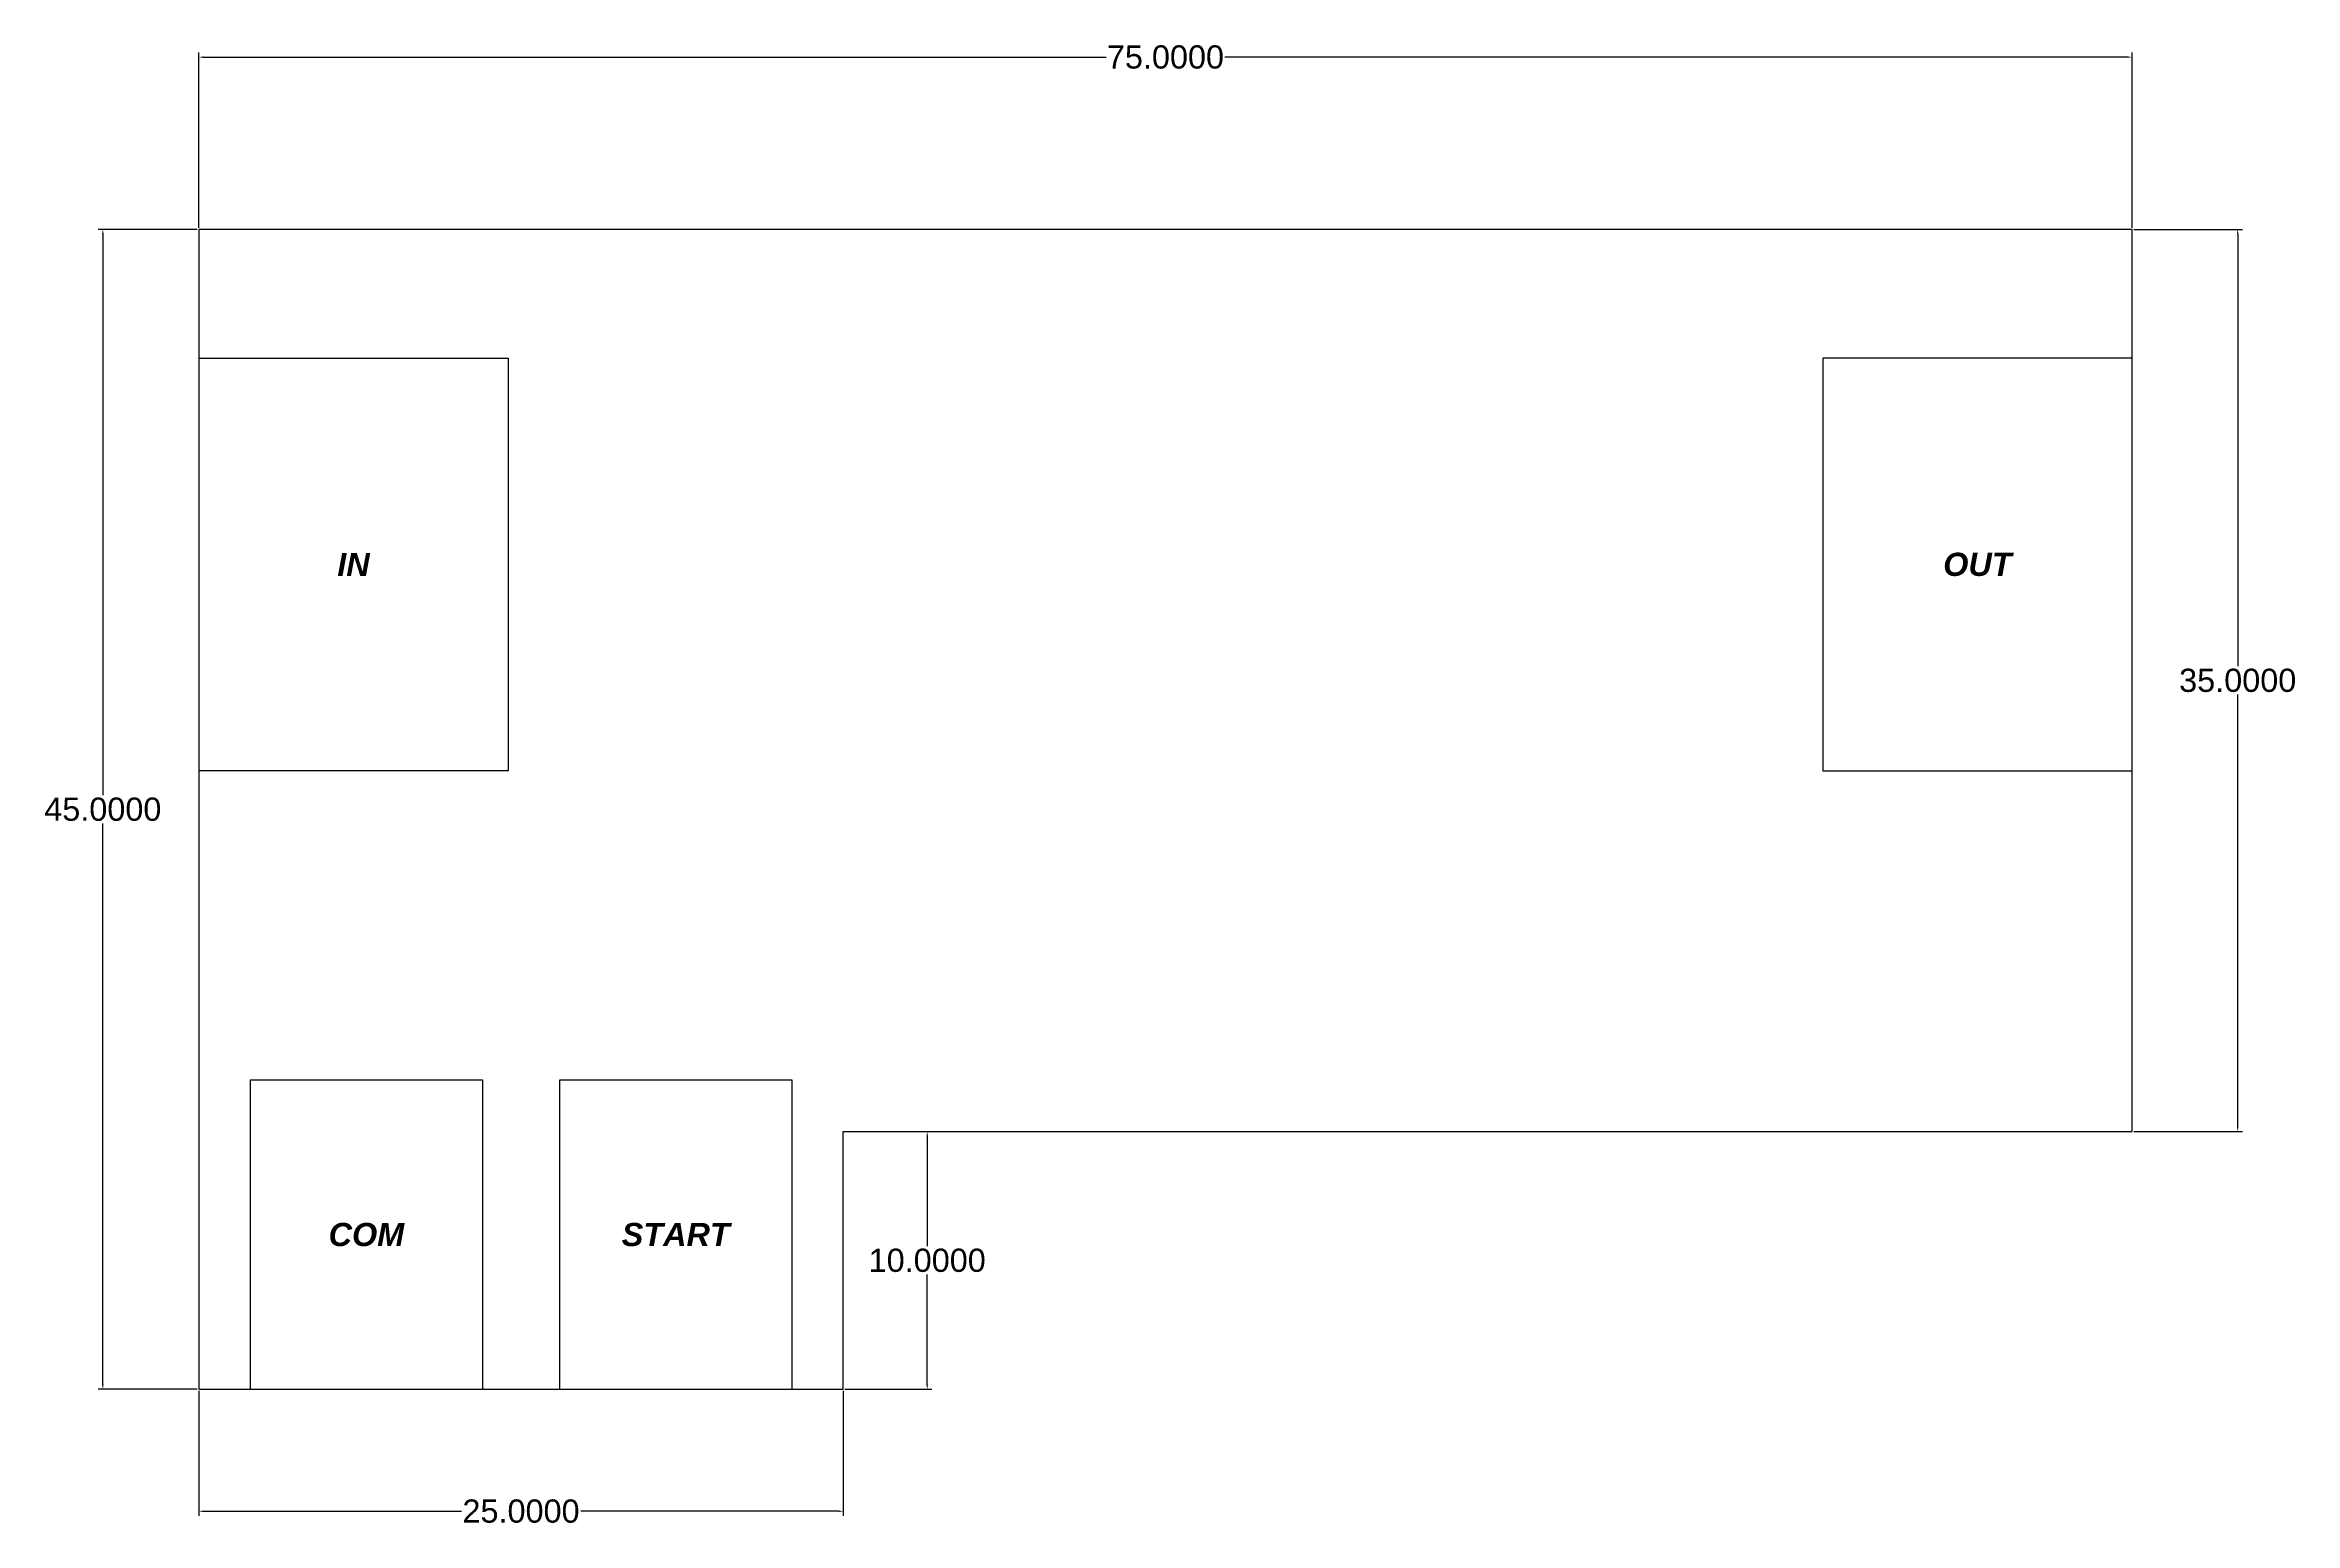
# Model space of a CAD drawing. Header units: inches. Extents: x 20.9 to 108.2, y 7.9 to 65.3.
import ezdxf

# ---------------------------------------------------------------- set-up
doc = ezdxf.new("R2010")
doc.units = ezdxf.units.IN
doc.header["$MEASUREMENT"] = 0
doc.layers.add('Kotne linije', color=30, linetype='Continuous')
doc.layers.add('PCB', color=90, linetype='Continuous')
doc.styles.get("Standard").update_dxf_attribs({"font": 'arial.ttf'})
doc.dimstyles.get("Standard").update_dxf_attribs({"dimtxt": 0.18, "dimasz": 0.18, "dimexe": 0.18, "dimexo": 0.0625, "dimgap": 0.09, "dimtad": 0, "dimtih": 1, "dimtoh": 1, "dimdec": 4, "dimzin": 0, "dimdsep": 46, "dimtxsty": 'Standard', "dimcen": 0.09, "dimadec": 0, "dimazin": 0, "dimtfac": 1, "dimtdec": 4, "dimtofl": 0, "dimtmove": 0, "dimatfit": 3, "dimfxl": 1, "dimtolj": 1, "dimtzin": 0, "dimarcsym": 0})

# ---------------------------------------------------------------- blocks, each defined once
blk = doc.blocks.new('*D6')
at = {"layer": 'Defpoints', "color": 0, "transparency": 16777216}
for p in [(101.902, 58.105), (101.902, 23.105), (106.001, 23.105)]:
    blk.add_point(p, dxfattribs=at)
at = {"layer": 'Kotne linije', "color": 0, "lineweight": -2, "transparency": 16777216}
for p, q in [((101.965, 58.105), (106.181, 58.105)), ((106.001, 57.925), (106.001, 41.155)), ((106.001, 23.285), (106.001, 40.055)), ((101.965, 23.105), (106.181, 23.105))]:
    blk.add_line(p, q, dxfattribs=at)
at = {"layer": 'Kotne linije', "color": 0, "transparency": 16777216}
for points in [[(105.971, 57.925), (106.031, 57.925), (106.001, 58.105)], [(105.971, 23.285), (106.031, 23.285), (106.001, 23.105)]]:
    blk.add_solid(points, dxfattribs=at)
at = {"layer": 'Kotne linije', "color": 0, "transparency": 16777216, "insert": (106.001, 40.605), "char_height": 0.18, "attachment_point": 5}
blk.add_mtext('\\A1;{\\H5x;35.0000}', dxfattribs=at)
blk = doc.blocks.new('*D7')
at = {"layer": 'Defpoints', "color": 0, "transparency": 16777216}
for p in [(51.902, 23.105), (55.16, 23.105), (51.902, 13.105)]:
    blk.add_point(p, dxfattribs=at)
at = {"layer": 'Kotne linije', "color": 0, "lineweight": -2, "transparency": 16777216}
for p, q in [((51.965, 23.105), (55.34, 23.105)), ((55.16, 22.925), (55.16, 18.654)), ((55.16, 13.285), (55.16, 17.555)), ((51.965, 13.105), (55.34, 13.105))]:
    blk.add_line(p, q, dxfattribs=at)
at = {"layer": 'Kotne linije', "color": 0, "transparency": 16777216}
for points in [[(55.13, 22.925), (55.19, 22.925), (55.16, 23.105)], [(55.13, 13.285), (55.19, 13.285), (55.16, 13.105)]]:
    blk.add_solid(points, dxfattribs=at)
at = {"layer": 'Kotne linije', "color": 0, "transparency": 16777216, "insert": (55.16, 18.105), "char_height": 0.18, "attachment_point": 5}
blk.add_mtext('\\A1;{\\H5x;10.0000}', dxfattribs=at)
blk = doc.blocks.new('*D9')
at = {"layer": 'Defpoints', "color": 0, "transparency": 16777216}
for p in [(26.902, 13.105), (51.902, 13.105), (51.902, 8.375)]:
    blk.add_point(p, dxfattribs=at)
at = {"layer": 'Kotne linije', "color": 0, "lineweight": -2, "transparency": 16777216}
for p, q in [((26.902, 13.042), (26.902, 8.195)), ((51.902, 13.042), (51.902, 8.195)), ((27.082, 8.375), (37.088, 8.375)), ((51.722, 8.375), (41.716, 8.375))]:
    blk.add_line(p, q, dxfattribs=at)
at = {"layer": 'Kotne linije', "color": 0, "transparency": 16777216}
for points in [[(27.082, 8.405), (27.082, 8.345), (26.902, 8.375)], [(51.722, 8.405), (51.722, 8.345), (51.902, 8.375)]]:
    blk.add_solid(points, dxfattribs=at)
at = {"layer": 'Kotne linije', "color": 0, "transparency": 16777216, "insert": (39.402, 8.375), "char_height": 0.18, "attachment_point": 5}
blk.add_mtext('\\A1;{\\H5x;25.0000}', dxfattribs=at)
blk = doc.blocks.new('*D10')
at = {"layer": 'Defpoints', "color": 0, "transparency": 16777216}
for p in [(101.902, 64.788), (26.902, 58.105), (101.902, 58.105)]:
    blk.add_point(p, dxfattribs=at)
at = {"layer": 'Kotne linije', "color": 0, "lineweight": -2, "transparency": 16777216}
for p, q in [((26.902, 58.167), (26.902, 64.968)), ((27.082, 64.788), (62.1, 64.788)), ((101.722, 64.788), (66.705, 64.788)), ((101.902, 58.167), (101.902, 64.968))]:
    blk.add_line(p, q, dxfattribs=at)
at = {"layer": 'Kotne linije', "color": 0, "transparency": 16777216}
for points in [[(27.082, 64.818), (27.082, 64.758), (26.902, 64.788)], [(101.722, 64.818), (101.722, 64.758), (101.902, 64.788)]]:
    blk.add_solid(points, dxfattribs=at)
at = {"layer": 'Kotne linije', "color": 0, "transparency": 16777216, "insert": (64.402, 64.788), "char_height": 0.18, "attachment_point": 5}
blk.add_mtext('\\A1;{\\H5x;75.0000}', dxfattribs=at)
blk = doc.blocks.new('*D11')
at = {"layer": 'Defpoints', "color": 0, "transparency": 16777216}
for p in [(26.902, 58.105), (23.177, 13.105), (26.902, 13.105)]:
    blk.add_point(p, dxfattribs=at)
at = {"layer": 'Kotne linije', "color": 0, "lineweight": -2, "transparency": 16777216}
for p, q in [((26.84, 58.105), (22.997, 58.105)), ((23.177, 57.925), (23.177, 36.154)), ((23.177, 13.285), (23.177, 35.055)), ((26.84, 13.105), (22.997, 13.105))]:
    blk.add_line(p, q, dxfattribs=at)
at = {"layer": 'Kotne linije', "color": 0, "transparency": 16777216}
for points in [[(23.147, 57.925), (23.207, 57.925), (23.177, 58.105)], [(23.147, 13.285), (23.207, 13.285), (23.177, 13.105)]]:
    blk.add_solid(points, dxfattribs=at)
at = {"layer": 'Kotne linije', "color": 0, "transparency": 16777216, "insert": (23.177, 35.605), "char_height": 0.18, "attachment_point": 5}
blk.add_mtext('\\A1;{\\H5x;45.0000}', dxfattribs=at)

msp = doc.modelspace()

# ---------------------------------------------------------------- linework, layer by layer
for p, q in [((26.90231, 53.10478), (38.90231, 53.10478)), ((38.90231, 53.10478), (38.90231, 37.10478)), ((101.90231, 53.10478), (89.90231, 53.10478)), ((89.90231, 53.10478), (89.90231, 37.10478)), ((38.90231, 37.10478), (26.90231, 37.10478)), ((89.90231, 37.10478), (101.90231, 37.10478)), ((28.90231, 13.10478), (28.90231, 25.10478)), ((28.90231, 25.10478), (37.90231, 25.10478)), ((37.90231, 25.10478), (37.90231, 13.10478)), ((40.90231, 13.10478), (40.90231, 25.10478)), ((40.90231, 25.10478), (49.90231, 25.10478)), ((49.90231, 25.10478), (49.90231, 13.10478)), ((51.90231, 23.10478), (51.90231, 23.10478))]:
    msp.add_line(p, q)
at = {"layer": 'PCB'}
for p, q in [((101.90231, 58.10478), (26.90231, 58.10478)), ((26.90231, 58.10478), (26.90231, 13.10478)), ((101.90231, 23.10478), (101.90231, 58.10478)), ((51.90231, 23.10478), (101.90231, 23.10478)), ((51.90231, 13.10478), (51.90231, 23.10478)), ((26.90231, 13.10478), (51.90231, 13.10478))]:
    msp.add_line(p, q, dxfattribs=at)

# ---------------------------------------------------------------- texts
at = {"char_height": 0.9, "attachment_point": 5}
for s, width, insert in [('{\\fArial|b1|i1|c0|p34;IN}', 12, (32.90231, 45.10478)), ('{\\fArial|b1|i1|c0|p34;OUT}', 12, (95.90231, 45.10478)), ('{\\fArial|b1|i1|c0|p34;COM}', 9, (33.40231, 19.10478)), ('{\\fArial|b1|i1|c0|p34;START}', 9, (45.40231, 19.10478))]:
    msp.add_mtext_dynamic_manual_height_columns(s, width=width, gutter_width=1, heights=[0], dxfattribs=dict(at, insert=insert))

# ---------------------------------------------------------------- dimensions: what is measured, and where the dimension line sits
at = {"layer": 'Kotne linije'}
for base, p1, p2, picture, middle in [((101.90231, 64.78813), (26.90231, 58.10478), (101.90231, 58.10478), '*D10', (64.40231, 64.78813)), ((51.90231, 8.37476), (26.90231, 13.10478), (51.90231, 13.10478), '*D9', (39.40231, 8.37476))]:
    dim = msp.add_linear_dim(base=base, p1=p1, p2=p2, text='{\\H5x;<>}', dimstyle='Standard', dxfattribs=at)
    dim.commit()
    dim.dimension.update_dxf_attribs({"geometry": picture, "text_midpoint": middle})
for base, p1, p2, picture, middle in [((23.17712, 13.10478), (26.90231, 58.10478), (26.90231, 13.10478), '*D11', (23.17712, 35.60478)), ((106.00076, 23.10478), (101.90231, 58.10478), (101.90231, 23.10478), '*D6', (106.00076, 40.60478)), ((55.15978, 23.10478), (51.90231, 13.10478), (51.90231, 23.10478), '*D7', (55.15978, 18.10478))]:
    dim = msp.add_linear_dim(base=base, p1=p1, p2=p2, angle=90, text='{\\H5x;<>}', dimstyle='Standard', dxfattribs=at)
    dim.commit()
    dim.dimension.update_dxf_attribs({"geometry": picture, "text_midpoint": middle})

doc.saveas('drawing.dxf')
